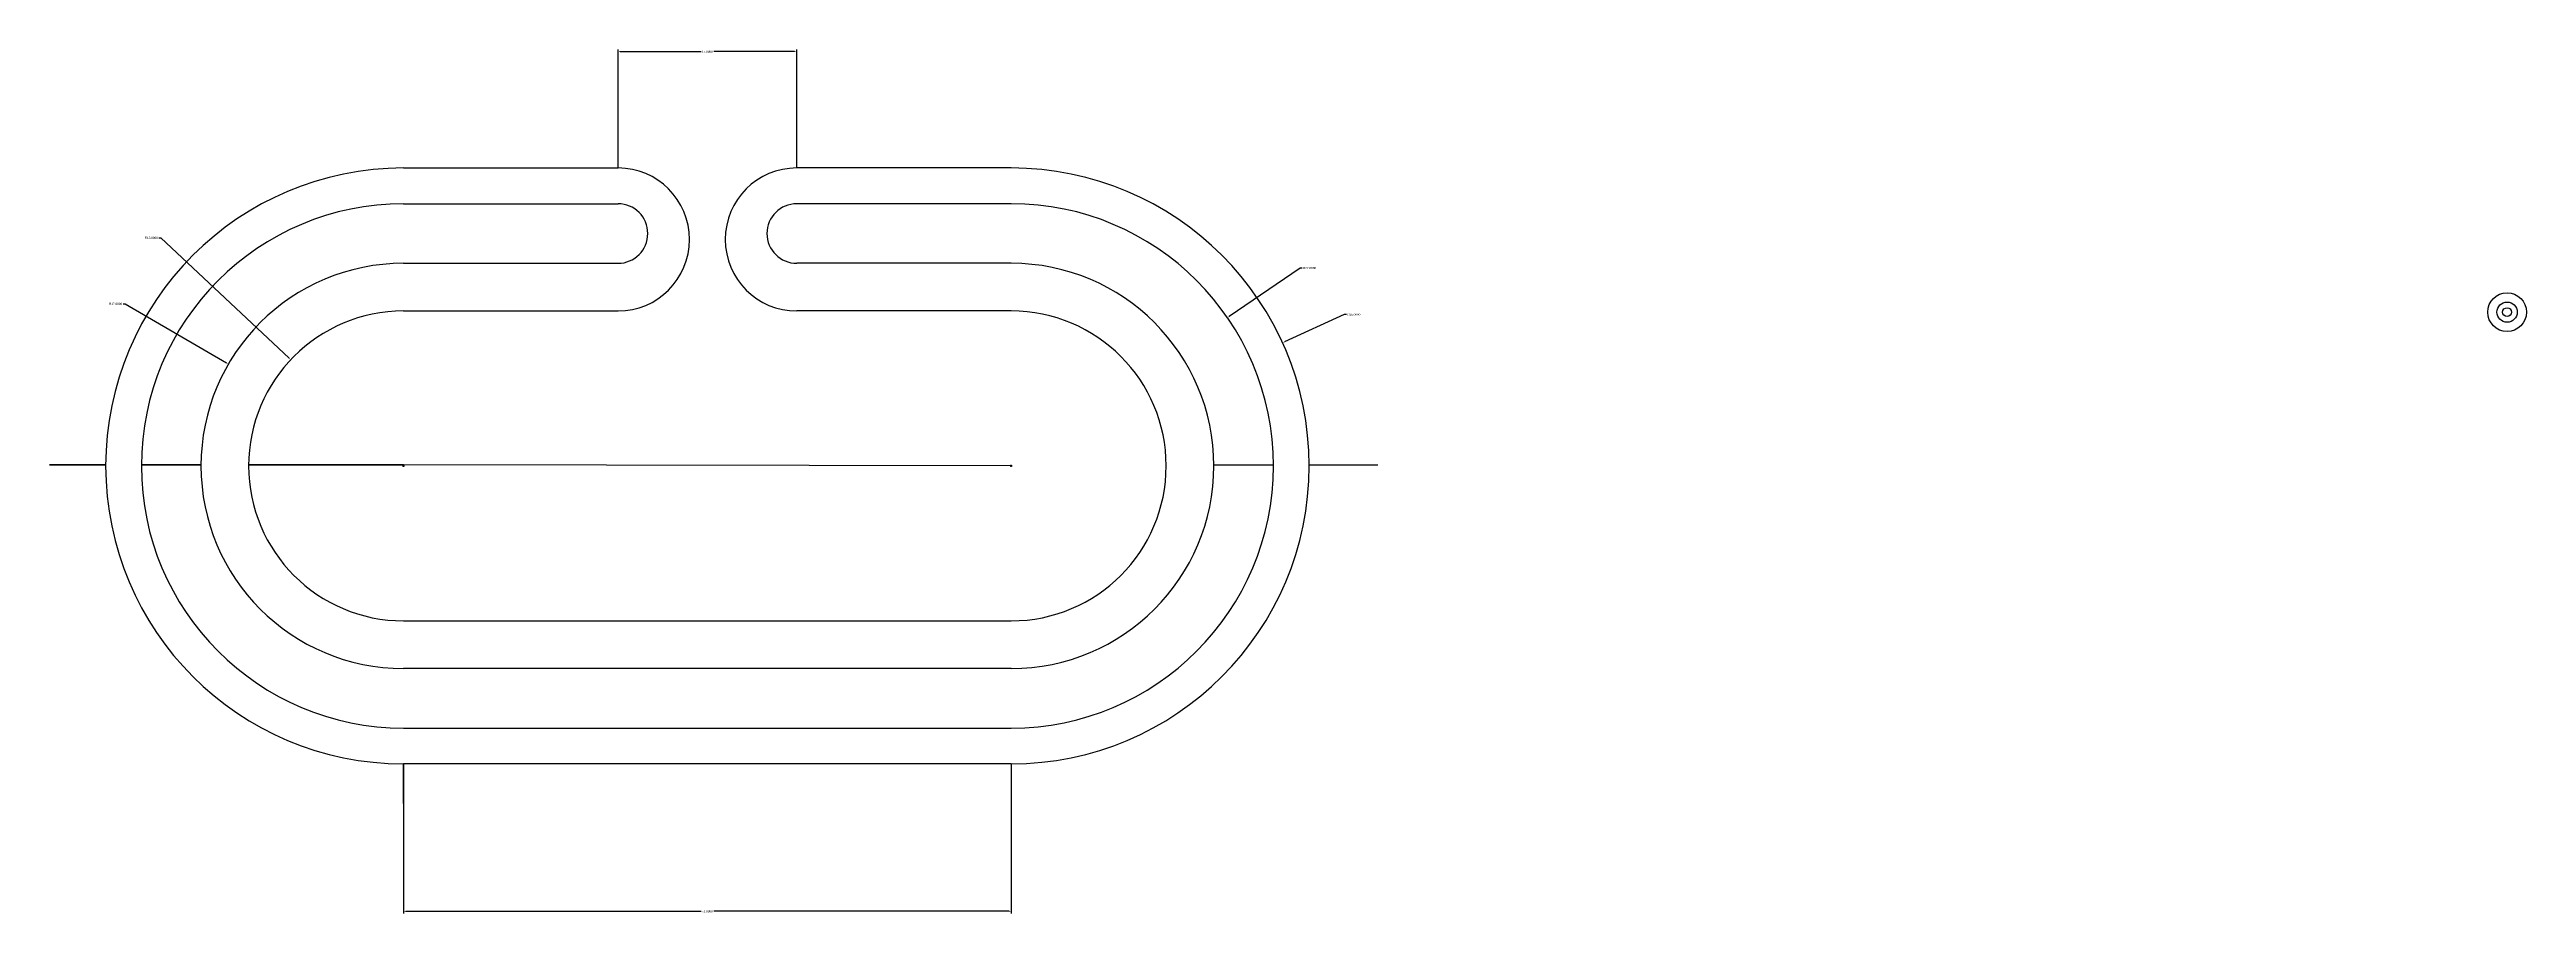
# Model space of a CAD drawing. Header units: inches. Extents: x 15 to 223, y -7 to 66.
import ezdxf

# ---------------------------------------------------------------- set-up
doc = ezdxf.new("R2010")
doc.units = ezdxf.units.IN
doc.header["$MEASUREMENT"] = 0
doc.styles.get("Standard").update_dxf_attribs({"font": 'arial.ttf'})
doc.dimstyles.get("Standard").update_dxf_attribs({"dimtxt": 0.18, "dimasz": 0.18, "dimexe": 0.18, "dimexo": 0.0625, "dimgap": 0.09, "dimtad": 0, "dimtih": 1, "dimtoh": 1, "dimdec": 4, "dimzin": 0, "dimdsep": 46, "dimtxsty": 'Standard', "dimcen": 0.09, "dimadec": 0, "dimazin": 0, "dimtfac": 1, "dimtdec": 4, "dimtofl": 0, "dimtmove": 0, "dimatfit": 3, "dimfxl": 1, "dimtolj": 1, "dimtzin": 0, "dimarcsym": 0})

# ---------------------------------------------------------------- blocks, each defined once
blk = doc.blocks.new('*D1')
at = {"color": 0, "lineweight": -2, "transparency": 16777216}
for p, q in [((44.58, 5.64), (44.58, -6.86)), ((95.58, 5.64), (95.58, -6.86)), ((44.76, -6.68), (69.55, -6.68)), ((95.4, -6.68), (70.61, -6.68))]:
    blk.add_line(p, q, dxfattribs=at)
at = {"color": 0, "transparency": 16777216}
for points in [[(44.76, -6.65), (44.76, -6.71), (44.58, -6.68)], [(95.4, -6.65), (95.4, -6.71), (95.58, -6.68)]]:
    blk.add_solid(points, dxfattribs=at)
at = {"layer": 'Defpoints', "color": 0, "transparency": 16777216}
for p in [(44.58, 5.7), (95.58, 5.7), (95.58, -6.68)]:
    blk.add_point(p, dxfattribs=at)
at = {"color": 0, "transparency": 16777216, "insert": (70.08, -6.68), "char_height": 0.18, "attachment_point": 5}
blk.add_mtext('\\A1;51.0000', dxfattribs=at)
blk = doc.blocks.new('*D2')
at = {"color": 0, "lineweight": -2, "transparency": 16777216}
for p, q in [((62.58, 55.76), (62.58, 65.64)), ((62.76, 65.46), (69.56, 65.46)), ((77.4, 65.46), (70.61, 65.46)), ((77.58, 55.76), (77.58, 65.64))]:
    blk.add_line(p, q, dxfattribs=at)
at = {"color": 0, "transparency": 16777216}
for points in [[(62.76, 65.49), (62.76, 65.43), (62.58, 65.46)], [(77.4, 65.49), (77.4, 65.43), (77.58, 65.46)]]:
    blk.add_solid(points, dxfattribs=at)
at = {"layer": 'Defpoints', "color": 0, "transparency": 16777216}
for p in [(77.58, 65.46), (62.58, 55.7), (77.58, 55.7)]:
    blk.add_point(p, dxfattribs=at)
at = {"color": 0, "transparency": 16777216, "insert": (70.08, 65.46), "char_height": 0.18, "attachment_point": 5}
blk.add_mtext('\\A1;15.0000', dxfattribs=at)
blk = doc.blocks.new('*D3')
at = {"color": 0, "lineweight": -2, "transparency": 16777216}
for p, q in [((24.04, 49.84), (24.22, 49.84)), ((24.22, 49.84), (34.98, 39.73)), ((44.49, 30.7), (44.67, 30.7)), ((44.58, 30.61), (44.58, 30.79))]:
    blk.add_line(p, q, dxfattribs=at)
at = {"color": 0, "transparency": 16777216}
blk.add_solid([(35, 39.75), (34.96, 39.7), (35.11, 39.6)], dxfattribs=at)
at = {"layer": 'Defpoints', "color": 0, "transparency": 16777216}
for p in [(35.11, 39.6), (44.58, 30.7)]:
    blk.add_point(p, dxfattribs=at)
at = {"color": 0, "transparency": 16777216, "insert": (23.42, 49.84), "char_height": 0.18, "attachment_point": 5}
blk.add_mtext('\\A1;R13.0000', dxfattribs=at)
blk = doc.blocks.new('*D4')
at = {"color": 0, "lineweight": -2, "transparency": 16777216}
for p, q in [((21.04, 44.3), (21.22, 44.3)), ((21.22, 44.3), (29.73, 39.34)), ((44.49, 30.7), (44.67, 30.7)), ((44.58, 30.61), (44.58, 30.79))]:
    blk.add_line(p, q, dxfattribs=at)
at = {"color": 0, "transparency": 16777216}
blk.add_solid([(29.75, 39.37), (29.72, 39.32), (29.89, 39.25)], dxfattribs=at)
at = {"layer": 'Defpoints', "color": 0, "transparency": 16777216}
for p in [(29.89, 39.25), (44.58, 30.7)]:
    blk.add_point(p, dxfattribs=at)
at = {"color": 0, "transparency": 16777216, "insert": (20.42, 44.3), "char_height": 0.18, "attachment_point": 5}
blk.add_mtext('\\A1;R17.0000', dxfattribs=at)
blk = doc.blocks.new('*D5')
at = {"color": 0, "lineweight": -2, "transparency": 16777216}
for p, q in [((119.82, 47.3), (113.88, 43.23)), ((120, 47.3), (119.82, 47.3)), ((95.49, 30.7), (95.67, 30.7)), ((95.58, 30.61), (95.58, 30.79))]:
    blk.add_line(p, q, dxfattribs=at)
at = {"color": 0, "transparency": 16777216}
blk.add_solid([(113.86, 43.26), (113.9, 43.21), (113.73, 43.13)], dxfattribs=at)
at = {"layer": 'Defpoints', "color": 0, "transparency": 16777216}
for p in [(113.73, 43.13), (95.58, 30.7)]:
    blk.add_point(p, dxfattribs=at)
at = {"color": 0, "transparency": 16777216, "insert": (120.62, 47.3), "char_height": 0.18, "attachment_point": 5}
blk.add_mtext('\\A1;R22.0000', dxfattribs=at)
blk = doc.blocks.new('*D6')
at = {"color": 0, "lineweight": -2, "transparency": 16777216}
for p, q in [((123.53, 43.39), (118.51, 41.11)), ((123.71, 43.39), (123.53, 43.39)), ((95.49, 30.7), (95.67, 30.7)), ((95.58, 30.61), (95.58, 30.79))]:
    blk.add_line(p, q, dxfattribs=at)
at = {"color": 0, "transparency": 16777216}
blk.add_solid([(118.5, 41.13), (118.52, 41.08), (118.34, 41.03)], dxfattribs=at)
at = {"layer": 'Defpoints', "color": 0, "transparency": 16777216}
for p in [(118.34, 41.03), (95.58, 30.7)]:
    blk.add_point(p, dxfattribs=at)
at = {"color": 0, "transparency": 16777216, "insert": (124.33, 43.39), "char_height": 0.18, "attachment_point": 5}
blk.add_mtext('\\A1;R25.0000', dxfattribs=at)

msp = doc.modelspace()

# ---------------------------------------------------------------- linework, layer by layer
for p, q in [((62.58048, 55.69845), (62.58048, 58.36954)), ((77.58048, 55.69845), (77.58048, 57.58528)), ((44.58048, 55.69845), (62.58048, 55.69845)), ((95.58048, 55.69845), (77.58048, 55.69845)), ((44.58048, 52.69845), (62.58048, 52.69845)), ((95.58048, 52.69845), (77.58048, 52.69845)), ((44.58048, 47.69845), (62.58048, 47.69845)), ((95.58048, 47.69845), (77.58048, 47.69845)), ((44.58048, 43.69845), (62.58048, 43.69845)), ((95.58048, 43.69845), (77.58048, 43.69845)), ((14.87327, 30.78845), (19.58064, 30.78845)), ((19.58064, 30.78845), (14.87327, 30.78845)), ((22.58067, 30.78845), (27.58072, 30.78845)), ((27.58072, 30.78845), (22.58067, 30.78845)), ((44.58048, 30.78845), (31.58079, 30.78845)), ((31.58079, 30.78845), (44.58048, 30.78845)), ((95.67048, 30.69845), (44.58048, 30.78845)), ((112.58024, 30.78845), (117.5803, 30.78845)), ((120.58032, 30.78845), (126.33322, 30.78845)), ((44.58048, 17.69845), (95.58048, 17.69845)), ((95.58048, 13.69845), (44.58048, 13.69845)), ((44.58048, 8.69845), (95.58048, 8.69845)), ((44.58048, 2.37356), (44.58048, 5.69845)), ((95.58048, 5.69845), (44.58048, 5.69845))]:
    msp.add_line(p, q)
for radius in [1.625, 0.85, 0.375]:
    msp.add_circle((221.11139, 43.59997), radius)
for centre, radius, start, end in [((44.58048, 30.69845), 25, 90, 270), ((62.58048, 49.69845), 6, 270, 90), ((77.58048, 49.69845), 6, 90, 270), ((95.58048, 30.69845), 25, 270, 90), ((44.58048, 30.69845), 22, 90, 270), ((62.58048, 50.19845), 2.5, 270, 90), ((77.58048, 50.19845), 2.5, 90, 270), ((95.58048, 30.69845), 22, 270, 90), ((44.58048, 30.69845), 17, 90, 270), ((95.58048, 30.69845), 17, 270, 90), ((44.58048, 30.69845), 13, 90, 270), ((95.58048, 30.69845), 13, 270, 90)]:
    msp.add_arc(centre, radius, start, end)

# ---------------------------------------------------------------- dimensions: what is measured, and where the dimension line sits
for base, p1, p2, picture, middle in [((77.58048, 65.45806), (62.58048, 55.69845), (77.58048, 55.69845), '*D2', (70.08048, 65.45806)), ((95.58048, -6.67916), (44.58048, 5.69845), (95.58048, 5.69845), '*D1', (70.08048, -6.67916))]:
    dim = msp.add_linear_dim(base=base, p1=p1, p2=p2, dimstyle='Standard')
    dim.commit()
    dim.dimension.update_dxf_attribs({"geometry": picture, "text_midpoint": middle})
for center, mpoint, picture, middle in [((44.58048, 30.69845), (35.10864, 39.60261), '*D3', (23.4225, 49.83689)), ((95.58048, 30.69845), (113.73013, 43.13189), '*D5', (120.615, 47.30077)), ((44.58048, 30.69845), (29.88973, 39.25309), '*D4', (20.41728, 44.30354)), ((95.58048, 30.69845), (118.34449, 41.03285), '*D6', (124.32932, 43.38693))]:
    dim = msp.add_radius_dim(center=center, mpoint=mpoint, dimstyle='Standard')
    dim.commit()
    dim.dimension.update_dxf_attribs({"geometry": picture, "text_midpoint": middle, "dimtype": 164})

doc.saveas('drawing.dxf')
